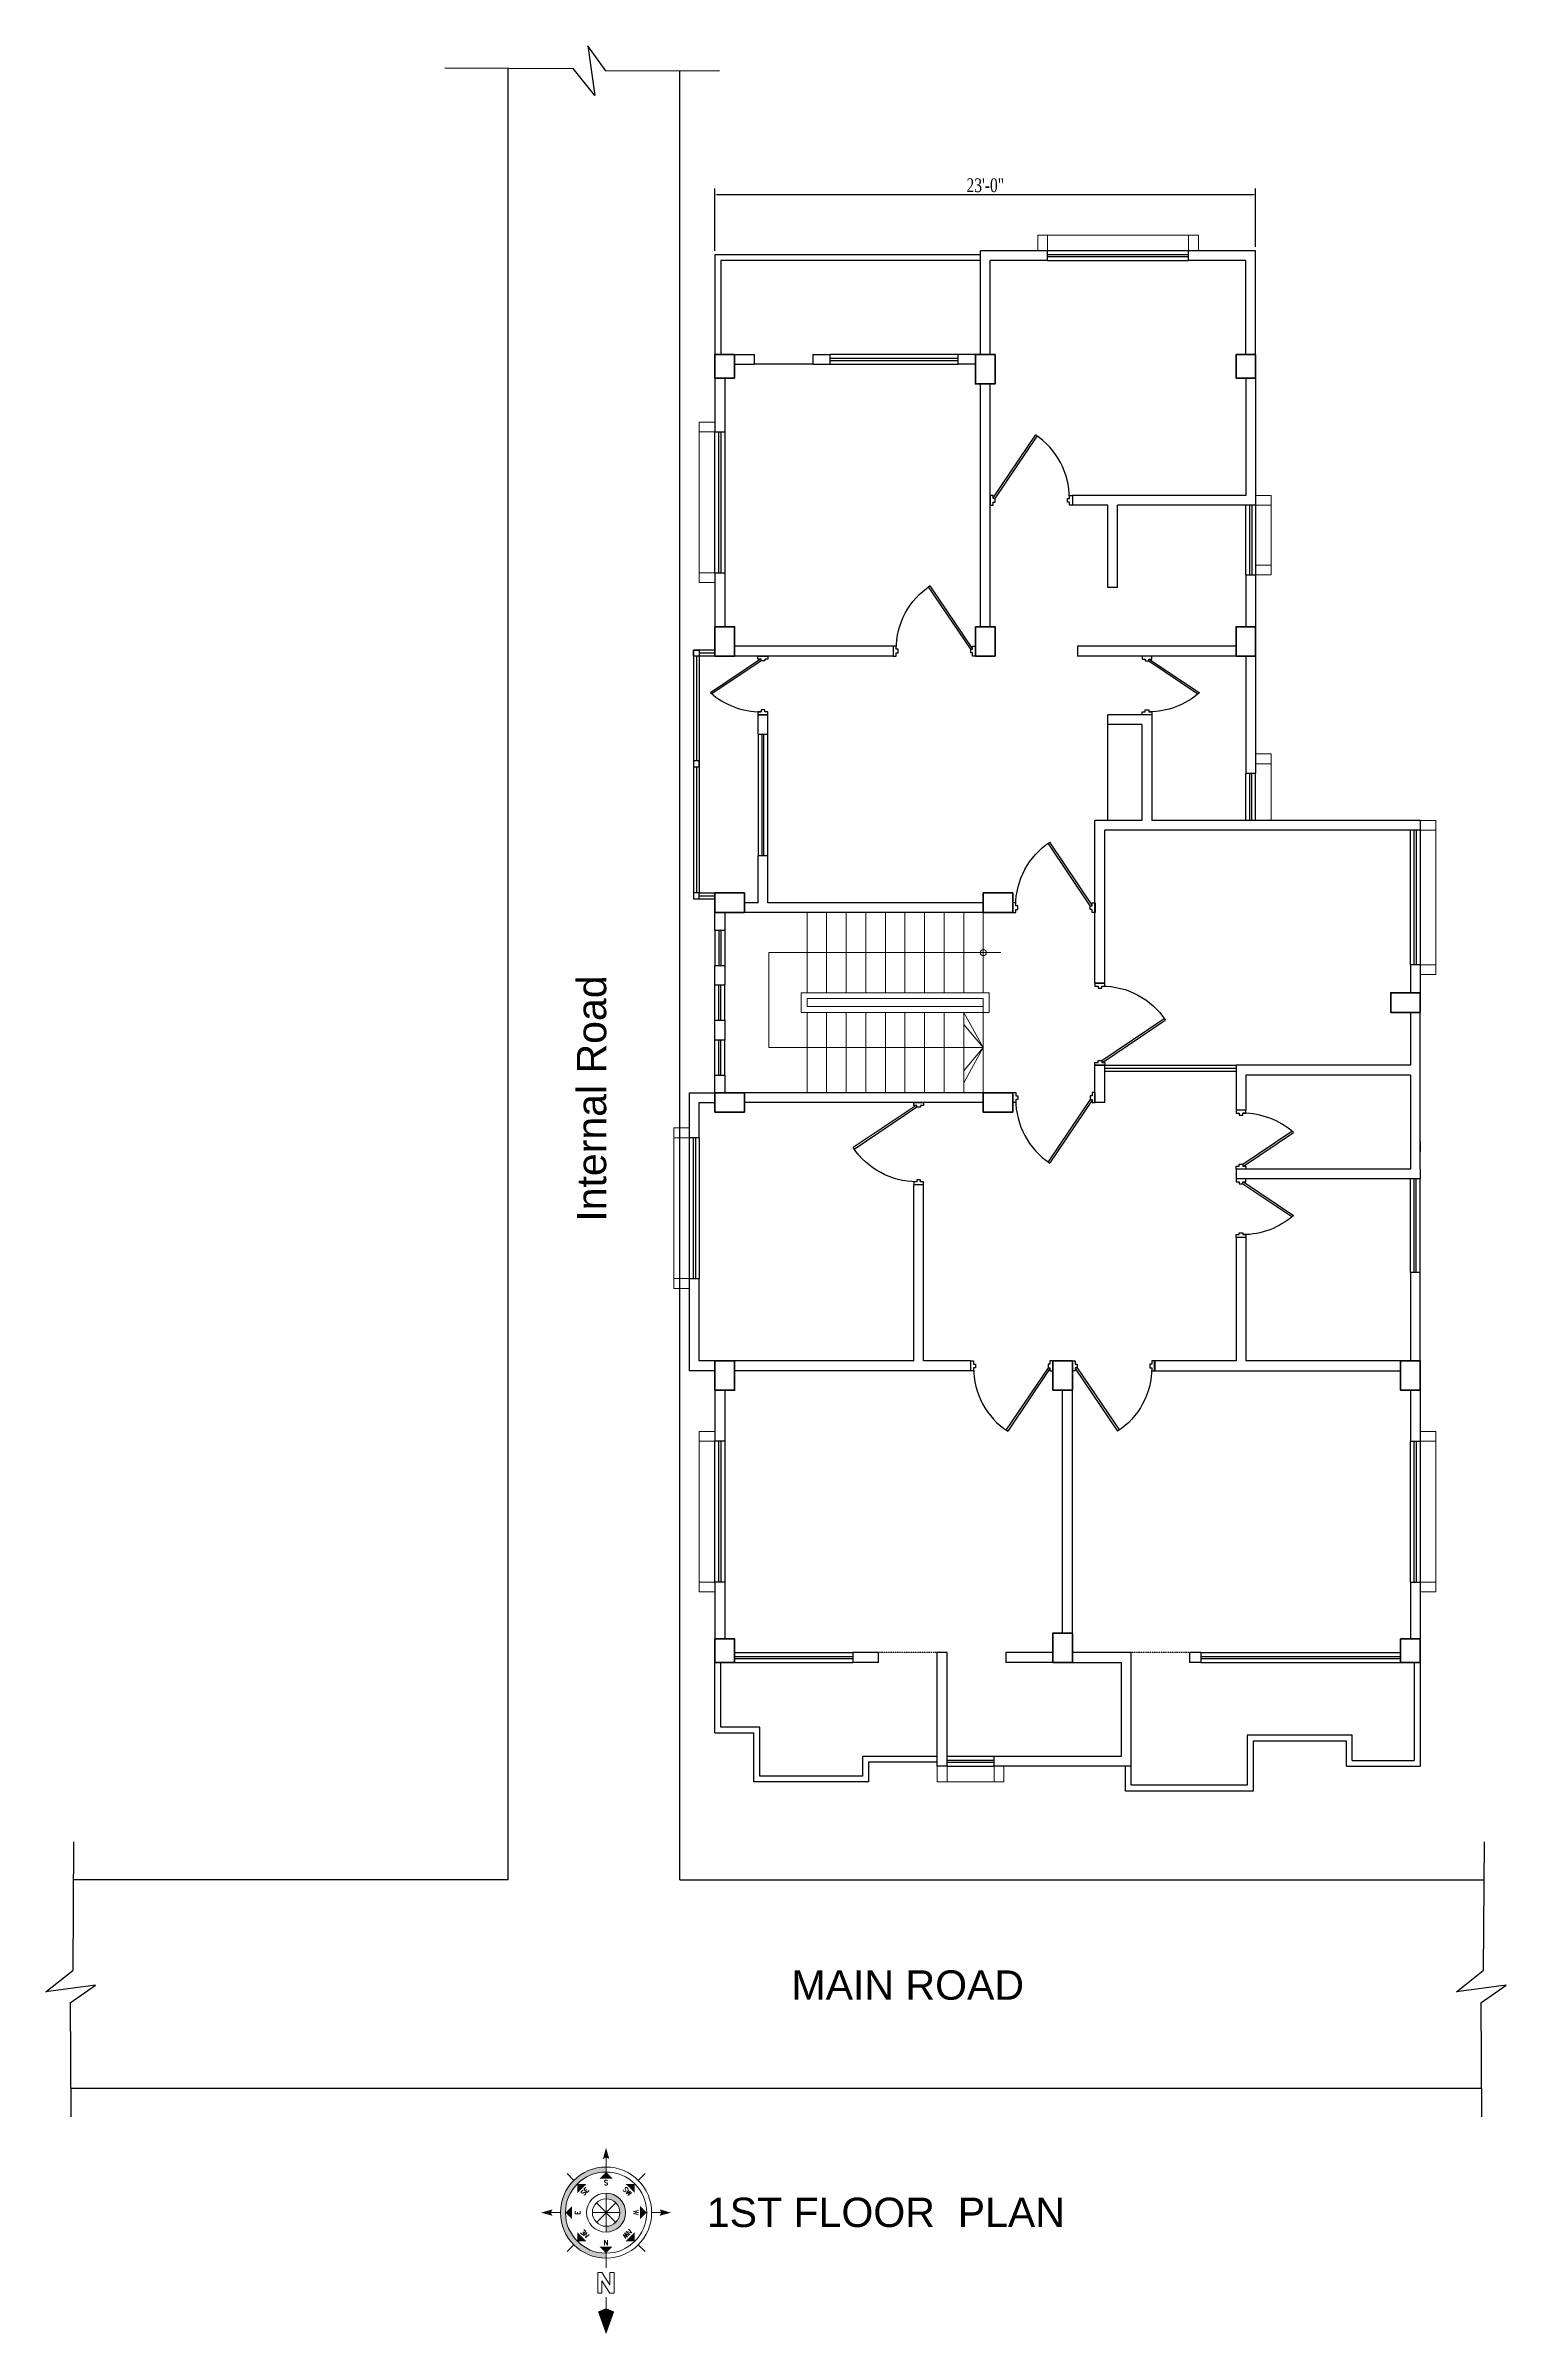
# Model space of a CAD drawing. Header units: inches. Extents: x -54558 to 35158, y -4190 to 41945.
# Drawn here: x 2033 to 2778, y 4957 to 6125 of the extents above; entities that cross this region are included whole.
import ezdxf
from ezdxf.enums import TextEntityAlignment as Align

# ---------------------------------------------------------------- set-up
doc = ezdxf.new("R2010")
doc.units = ezdxf.units.IN
doc.header["$MEASUREMENT"] = 0
doc.linetypes.add('AUDIT_I_190731160832-11', pattern=[0.375, 0.25, -0.125])
doc.linetypes.add('Dash 1_16_', pattern=[3.175, 1.5875, -1.5875])
doc.layers.get('0').update_dxf_attribs({"true_color": 0xe4c8de})
for name, color, linetype, lineweight in [('A-FURN-FIXD', 44, 'Continuous', 9), ('A_WALL', 7, 'Continuous', 30), ('colum', 241, 'Continuous', 40), ('railing', 6, 'Continuous', 5), ('ROAD', 251, 'Continuous', 30), ('sanshade', 252, 'Continuous', 5), ('Stair', 44, 'Continuous', 13), ('Ver', 144, 'Continuous', 30), ('Wall-02', 7, 'Continuous', 30), ('windo', 140, 'Continuous', 25)]:
    doc.layers.add(name, color=color, linetype=linetype, lineweight=lineweight)
doc.layers.add('door', color=34, linetype='Continuous')
doc.layers.add('title', color=7, linetype='Continuous')
doc.styles.add('Arial', font='arial.ttf')
doc.styles.add('LOGO', font='times.ttf', dxfattribs={"width": 0.75, "height": 7})
doc.styles.add('ROMANS', font='romans.shx', dxfattribs={"width": 0.8})
doc.dimstyles.new('STANDARD$0', dxfattribs={"dimtxt": 2, "dimasz": 1, "dimexe": 3, "dimexo": 2, "dimgap": 1, "dimtad": 1, "dimtih": 1, "dimtoh": 1, "dimzin": 3, "dimdsep": 46, "dimlunit": 4, "dimtxsty": 'LOGO', "dimcen": 0.09, "dimdle": 6, "dimclrd": 256, "dimclre": 256, "dimclrt": 7, "dimadec": 0, "dimazin": 1, "dimtm": 1e-09, "dimtfac": 1, "dimtofl": 0, "dimtmove": 0, "dimatfit": 2, "dimfxl": 1, "dimtolj": 1, "dimtzin": 0, "dimlwd": -1, "dimlwe": -1, "dimarcsym": 0})

# ---------------------------------------------------------------- blocks, each defined once
blk = doc.blocks.new('tyer')
at = {"layer": 'sanshade'}
for points in [[(-25800.8, -9018.3), (-25792.8, -9018.3), (-25792.8, -9023.3), (-25800.8, -9023.3)], [(-25800.8, -9018.3), (-25792.8, -9018.3), (-25792.8, -9100.3), (-25800.8, -9100.3)], [(-25800.8, -9095.3), (-25792.8, -9095.3), (-25792.8, -9100.3), (-25800.8, -9100.3)]]:
    blk.add_lwpolyline(points, close=True, dxfattribs=at)
blk = doc.blocks.new('tw4')
at = {"layer": 'sanshade'}
for points in [[(-25480.8, -8923.3), (-25472.8, -8923.3), (-25472.8, -8928.3), (-25480.8, -8928.3)], [(-25480.8, -8928.3), (-25472.8, -8928.3), (-25472.8, -8952.3), (-25480.8, -8952.3)], [(-25480.8, -8957.3), (-25472.8, -8957.3), (-25472.8, -8952.3), (-25480.8, -8952.3)]]:
    blk.add_lwpolyline(points, close=True, dxfattribs=at)
blk = doc.blocks.new('fjfds')
at = {"layer": 'railing'}
for p, q in [((-25748.8, -8794.3), (-25748.8, -8804.3)), ((-25748.8, -8794.3), (-25652.8, -8794.3)), ((-25745.8, -8797.3), (-25745.8, -8801.3)), ((-25745.8, -8797.3), (-25655.8, -8797.3)), ((-25655.8, -8797.3), (-25655.8, -8804.3)), ((-25652.8, -8794.3), (-25652.8, -8804.3)), ((-25748.8, -8804.3), (-25655.8, -8804.3)), ((-25745.8, -8801.3), (-25655.8, -8801.3)), ((-25655.8, -8804.3), (-25652.8, -8804.3))]:
    blk.add_line(p, q, dxfattribs=at)
at = {"layer": 'Stair'}
for p, q in [((-25745.8, -8753.3), (-25745.8, -8794.3)), ((-25735.8, -8753.3), (-25735.8, -8794.3)), ((-25725.8, -8753.3), (-25725.8, -8794.3)), ((-25715.8, -8753.3), (-25715.8, -8794.3)), ((-25705.8, -8753.3), (-25705.8, -8794.3)), ((-25695.8, -8753.3), (-25695.8, -8794.3)), ((-25685.8, -8753.3), (-25685.8, -8794.3)), ((-25675.8, -8753.3), (-25675.8, -8794.3)), ((-25665.8, -8753.3), (-25665.8, -8794.3)), ((-25655.8, -8753.3), (-25655.8, -8794.3)), ((-25765.3, -8773.8), (-25646.9, -8773.8)), ((-25765.3, -8773.8), (-25765.3, -8822.3)), ((-25745.8, -8804.3), (-25745.8, -8845.3)), ((-25735.8, -8804.3), (-25735.8, -8845.3)), ((-25725.8, -8804.3), (-25725.8, -8845.3)), ((-25715.8, -8804.3), (-25715.8, -8845.3)), ((-25705.8, -8804.3), (-25705.8, -8845.3)), ((-25695.8, -8804.3), (-25695.8, -8845.3)), ((-25685.8, -8804.3), (-25685.8, -8845.3)), ((-25675.8, -8804.3), (-25675.8, -8845.3)), ((-25665.8, -8804.3), (-25665.8, -8845.3)), ((-25655.8, -8822.3), (-25665.8, -8804.3)), ((-25655.8, -8822.3), (-25665.8, -8810.5)), ((-25655.8, -8804.3), (-25655.8, -8845.3)), ((-25765.3, -8822.3), (-25655.8, -8822.3)), ((-25655.8, -8822.3), (-25665.8, -8840.3)), ((-25655.8, -8822.3), (-25665.8, -8834.2))]:
    blk.add_line(p, q, dxfattribs=at)
blk.add_circle((-25655.8, -8773.8), 1.51, dxfattribs=at)
blk = doc.blocks.new('ddf')
at = {"layer": 'sanshade'}
for points in [[(-25516.8, -8672.3), (-25508.8, -8672.3), (-25508.8, -8677.3), (-25516.8, -8677.3)], [(-25516.8, -8677.3), (-25508.8, -8677.3), (-25508.8, -8706.3), (-25516.8, -8706.3)]]:
    blk.add_lwpolyline(points, close=True, dxfattribs=at)
blk = doc.blocks.new('*D559')
at = {"layer": 'A_WALL', "ltscale": 0.25}
for p, q in [((2374.4, 6020.7), (2374.4, 6052.5)), ((2375.4, 6049.5), (2649.4, 6049.5)), ((2650.4, 6022.7), (2650.4, 6052.5))]:
    blk.add_line(p, q, dxfattribs=at)
for points in [[(2375.4, 6049.7), (2375.4, 6049.3), (2374.4, 6049.5)], [(2649.4, 6049.7), (2649.4, 6049.3), (2650.4, 6049.5)]]:
    blk.add_solid(points, dxfattribs=at)
at = {"layer": 'A_WALL', "color": 7, "ltscale": 0.25, "insert": (2512.4, 6054.1), "char_height": 7, "attachment_point": 5, "style": 'LOGO'}
blk.add_mtext('\\A1;23\'-0"', dxfattribs=at)
blk = doc.blocks.new('efre')
at = {"layer": 'door'}
for p, q in [((10922.9, 10339.4), (10901.4, 10307.5)), ((10923.9, 10339.1), (10902.3, 10307))]:
    blk.add_line(p, q, dxfattribs=at)
for points in [[(10885.9, 10339.4), (10884.9, 10339.4), (10884.9, 10337.9), (10883.4, 10337.9), (10883.4, 10342.9), (10884.9, 10342.9), (10884.9, 10341.3), (10885.9, 10341.3)], [(10922.9, 10339.4), (10923.9, 10339.4), (10923.9, 10337.9), (10925.4, 10337.9), (10925.4, 10342.9), (10923.9, 10342.9), (10923.9, 10341.3), (10922.9, 10341.3)]]:
    blk.add_lwpolyline(points, close=True, dxfattribs=at)
blk.add_arc((10923.9, 10339.4), 39, 180, 236.3642, dxfattribs=at)
blk = doc.blocks.new('jj')
at = {"layer": 'door'}
for p, q in [((11000.8, 10306.4), (11025.9, 10323.2)), ((11001.1, 10305.4), (11026.7, 10322.6))]:
    blk.add_line(p, q, dxfattribs=at)
for points in [[(11000.8, 10331.4), (11000.8, 10332.4), (11002.4, 10332.4), (11002.4, 10333.9), (10997.4, 10333.9), (10997.4, 10332.4), (10998.9, 10332.4), (10998.9, 10331.4)], [(11000.8, 10306.4), (11000.8, 10305.4), (11002.4, 10305.4), (11002.4, 10303.9), (10997.4, 10303.9), (10997.4, 10305.4), (10998.9, 10305.4), (10998.9, 10306.4)]]:
    blk.add_lwpolyline(points, close=True, dxfattribs=at)
blk.add_arc((11000.8, 10293.4), 39, 48.4266, 90, dxfattribs=at)
blk = doc.blocks.new('Anno_North_J_Metric')
at = {"layer": 'title', "lineweight": 18}
h = blk.add_hatch(color=256, dxfattribs=at)
h.paths.add_polyline_path([(4.17, 0), (4.68, 0, 1), (-4.68, 0), (-4.17, 0, -1)])
h.paths.add_polyline_path([(-1.41, 0), (-2, 0, 1), (2, 0), (1.41, 0, -1)])
for p, q in [((0, 4.68), (0, 5.67)), ((-3.31, 3.31), (-4.01, 4.01)), ((3.31, 3.31), (4.01, 4.01)), ((-8.67, 0), (-9.83, 0)), ((-8.27, 0.86), (-6.17, 0.86)), ((-8.27, 0.44), (-8.27, 0.86)), ((-7.01, 0.44), (-8.27, 0.44)), ((-8.27, -0.4), (-7.01, 0.44)), ((-6.17, 0.44), (-7.43, -0.4)), ((-6.17, 0.86), (-6.17, 0.44)), ((-4.68, 0), (-5.67, 0)), ((-4.68, 0), (-4.17, 0)), ((1, -1), (-1, 1)), ((1, 1), (-1, -1)), ((-1, 1), (1, -1)), ((-1, -1), (1, 1)), ((0, -1.41), (0, 1.41)), ((0, 1.41), (0, -1.41)), ((1.41, 0), (2, 0)), ((4.68, 0), (4.17, 0)), ((4.68, 0), (5.67, 0)), ((-8.27, -0.82), (-8.27, -0.4)), ((-6.17, -0.82), (-8.27, -0.82)), ((-7.43, -0.4), (-6.17, -0.4)), ((-6.17, -0.4), (-6.17, -0.82)), ((-1.41, 0), (-2, 0)), ((1.41, 0), (-1.41, 0)), ((-1.41, 0), (1.41, 0)), ((-3.31, -3.31), (-4.01, -4.01)), ((0, -4.68), (0, -5.67)), ((3.31, -3.31), (4.01, -4.01))]:
    blk.add_line(p, q, dxfattribs=at)
for radius in [4.68, 4.17, 2, 1.41]:
    blk.add_circle((0, 0), radius, dxfattribs=at)
for points in [[(-0.33, 5.5), (0, 5.67), (0, 6.67)], [(0, 6.67), (0.33, 5.5), (0, 5.67)], [(-2.95, 2.95), (-2, 2.95), (-2.95, 2)], [(0, 4.17), (0.67, 3.5), (-0.67, 3.5)], [(2.95, 2.95), (2.95, 2), (2, 2.95)], [(-9.83, 0), (-10.17, 0.83), (-12.5, 0)], [(-12.5, 0), (-10.17, -0.83), (-9.83, 0)], [(-4.17, 0), (-3.5, 0.67), (-3.5, -0.67)], [(4.17, 0), (3.5, -0.67), (3.5, 0.67)], [(5.5, 0.33), (5.67, 0), (6.67, 0)], [(-2.95, -2.95), (-2.95, -2), (-2, -2.95)], [(2.95, -2.95), (2, -2.95), (2.95, -2)], [(6.67, 0), (5.5, -0.33), (5.67, 0)], [(0, -4.17), (-0.67, -3.5), (0.67, -3.5)], [(0, -6.67), (-0.33, -5.5), (0, -5.67)], [(0.33, -5.5), (0, -5.67), (0, -6.67)]]:
    blk.add_solid(points, dxfattribs=at)
at = {"layer": 'title', "lineweight": 18, "style": 'ROMANS'}
for s, rotation, p in [('NE', 45, (-2, 2)), ('SE', 315, (2, 2)), ('N', 90, (-2.83, 0)), ('S', 90, (3.33, 0)), ('NW', 135, (-2, -2)), ('SW', 225, (2, -2)), ('W', 180, (0, -2.83))]:
    blk.add_text(s, height=0.5, rotation=rotation, dxfattribs=at).set_placement(p, align=Align.CENTER)
blk.add_text('E', height=0.5, dxfattribs=at).set_placement((0, 2.67), align=Align.CENTER)
blk = doc.blocks.new('North')
at = {"layer": 'title', "linetype": 'Dash 1_16_', "lineweight": 20, "xscale": 79.54979519464541, "yscale": 79.54979519464541, "zscale": 79.54979519464541, "rotation": 270}
blk.add_blockref('Anno_North_J_Metric', (8025510, 1107807), dxfattribs=at)

msp = doc.modelspace()

# ---------------------------------------------------------------- linework, layer by layer
at = {"color": 0, "ltscale": 0.25}
for p, q in [((2424.365, 5962.686), (2394.365, 5962.686)), ((2374.396, 5263.691), (2394.215, 5263.691)), ((2397.215, 5266.691), (2377.396, 5266.691)), ((2394.215, 5251.686), (2394.215, 5263.691)), ((2397.215, 5251.686), (2397.215, 5266.691)), ((2699.719, 5262.467), (2646.07, 5262.467)), ((2646.07, 5262.467), (2646.07, 5236.991)), ((2699.719, 5249.686), (2699.719, 5262.467)), ((2394.215, 5238.686), (2394.215, 5251.686)), ((2397.215, 5241.686), (2397.215, 5251.686)), ((2449.723, 5251.686), (2449.723, 5241.686)), ((2452.723, 5248.686), (2452.723, 5238.686)), ((2696.719, 5259.467), (2649.07, 5259.467)), ((2649.07, 5259.467), (2649.07, 5233.991)), ((2696.719, 5246.686), (2696.719, 5259.467)), ((2699.719, 5249.686), (2731.396, 5249.686)), ((2452.723, 5238.686), (2394.215, 5238.686)), ((2449.723, 5241.686), (2397.215, 5241.686)), ((2583.896, 5233.991), (2583.896, 5246.686)), ((2586.896, 5236.991), (2586.896, 5246.686)), ((2646.07, 5236.991), (2586.896, 5236.991)), ((2696.719, 5246.686), (2734.396, 5246.686)), ((2649.07, 5233.991), (2583.896, 5233.991))]:
    msp.add_line(p, q, dxfattribs=at)
at = {"color": 0, "linetype": 'AUDIT_I_190731160832-11', "ltscale": 0.25}
for p, q in [((2487.896, 5304.686), (2457.896, 5304.686)), ((2616.896, 5304.686), (2586.896, 5304.686))]:
    msp.add_line(p, q, dxfattribs=at)
at = {"layer": 'A_WALL', "ltscale": 0.25}
for p, q in [((2544.146, 6015.686), (2544.146, 6020.686)), ((2616.146, 6015.686), (2616.146, 6020.686)), ((2394.365, 5967.686), (2394.365, 5962.686)), ((2424.365, 5967.686), (2424.365, 5962.686)), ((2556.896, 5895.686), (2556.896, 5890.686)), ((2574.896, 5848.686), (2574.896, 5890.686)), ((2579.896, 5848.686), (2579.896, 5890.686)), ((2650.396, 5855.186), (2650.396, 5828.686)), ((2568.396, 5646.686), (2573.396, 5646.686)), ((2573.396, 5604.686), (2568.396, 5604.686)), ((2475.896, 5453.686), (2475.896, 5543.686)), ((2480.896, 5453.686), (2480.896, 5543.686)), ((2522.896, 5304.686), (2522.896, 5299.686)), ((2556.896, 5299.686), (2581.896, 5299.686))]:
    msp.add_line(p, q, dxfattribs=at)
at = {"layer": 'A_WALL', "color": 6, "ltscale": 0.25}
for p, q in [((2573.396, 5604.686), (2640.396, 5604.686)), ((2573.396, 5603.186), (2640.396, 5603.186)), ((2573.396, 5601.686), (2640.396, 5601.686))]:
    msp.add_line(p, q, dxfattribs=at)
at = {"layer": 'A_WALL', "ltscale": 0.25}
for points in [[(2361.396, 5567.686), (2361.396, 5590.686), (2374.396, 5590.686)], [(2366.396, 5567.686), (2366.396, 5585.686), (2374.396, 5585.686)], [(2374.396, 5448.686), (2361.396, 5448.686), (2361.396, 5495.686)], [(2374.396, 5453.686), (2366.396, 5453.686), (2366.396, 5495.686)]]:
    msp.add_lwpolyline(points, dxfattribs=at)
at = {"layer": 'colum'}
for points in [[(2374.396, 5967.686), (2384.396, 5967.686), (2384.396, 5955.686), (2374.396, 5955.686)], [(2507.396, 5967.686), (2517.396, 5967.686), (2517.396, 5952.686), (2507.396, 5952.686)], [(2650.396, 5967.686), (2640.396, 5967.686), (2640.396, 5955.686), (2650.396, 5955.686)], [(2374.396, 5828.686), (2384.396, 5828.686), (2384.396, 5813.686), (2374.396, 5813.686)], [(2507.396, 5828.686), (2517.396, 5828.686), (2517.396, 5813.686), (2507.396, 5813.686)], [(2650.396, 5828.686), (2640.396, 5828.686), (2640.396, 5813.686), (2650.396, 5813.686)], [(2389.396, 5682.686), (2389.396, 5692.686), (2374.396, 5692.686), (2374.396, 5682.686)], [(2526.396, 5682.686), (2526.396, 5692.686), (2511.396, 5692.686), (2511.396, 5682.686)], [(2734.396, 5631.686), (2734.396, 5641.686), (2719.396, 5641.686), (2719.396, 5631.686)], [(2389.396, 5580.686), (2389.396, 5590.686), (2374.396, 5590.686), (2374.396, 5580.686)], [(2526.396, 5580.686), (2526.396, 5590.686), (2511.396, 5590.686), (2511.396, 5580.686)], [(2374.396, 5438.686), (2384.396, 5438.686), (2384.396, 5453.686), (2374.396, 5453.686)], [(2546.896, 5438.686), (2556.896, 5438.686), (2556.896, 5453.686), (2546.896, 5453.686)], [(2734.396, 5438.686), (2724.396, 5438.686), (2724.396, 5453.686), (2734.396, 5453.686)], [(2374.396, 5299.686), (2384.396, 5299.686), (2384.396, 5311.686), (2374.396, 5311.686)], [(2546.896, 5299.686), (2556.896, 5299.686), (2556.896, 5314.686), (2546.896, 5314.686)], [(2734.396, 5299.686), (2724.396, 5299.686), (2724.396, 5311.686), (2734.396, 5311.686)]]:
    msp.add_lwpolyline(points, close=True, dxfattribs=at)
at = {"layer": 'ROAD'}
for p, q in [((2318.641, 6112.5), (2309.558, 6125.383)), ((2309.558, 6125.383), (2313.007, 6099.979)), ((2236.422, 6114.056), (2302.064, 6113.704)), ((2268.837, 5188.686), (2268.837, 6113.882)), ((2313.007, 6099.979), (2302.064, 6113.704)), ((2318.641, 6112.5), (2376.783, 6112.684)), ((2356.396, 5188.686), (2356.396, 6112.62)), ((2046.853, 5208.059), (2046.5, 5142.417)), ((2767.002, 5208.059), (2766.649, 5142.417)), ((2268.837, 5188.686), (2046.749, 5188.686)), ((2356.396, 5188.686), (2766.898, 5188.686)), ((2032.776, 5131.474), (2046.5, 5142.417)), ((2058.18, 5134.923), (2032.776, 5131.474)), ((2045.297, 5125.84), (2058.18, 5134.923)), ((2752.925, 5131.474), (2766.649, 5142.417)), ((2778.329, 5134.923), (2752.925, 5131.474)), ((2765.446, 5125.84), (2778.329, 5134.923)), ((2045.297, 5125.84), (2045.481, 5067.697)), ((2765.446, 5125.84), (2765.63, 5067.697)), ((2045.435, 5082.206), (2765.584, 5082.206))]:
    msp.add_line(p, q, dxfattribs=at)
at = {"layer": 'sanshade'}
for points in [[(2650.396, 5895.686), (2658.396, 5895.686), (2658.396, 5890.686), (2650.396, 5890.686)], [(2650.396, 5895.686), (2658.396, 5895.686), (2658.396, 5860.186), (2650.396, 5860.186)], [(2650.396, 5860.186), (2658.396, 5860.186), (2658.396, 5855.186), (2650.396, 5855.186)], [(2734.396, 5724.686), (2742.396, 5724.686), (2742.396, 5729.686), (2734.396, 5729.686)], [(2742.396, 5724.686), (2734.396, 5724.686), (2734.396, 5655.982), (2742.396, 5655.982)], [(2734.396, 5650.982), (2742.396, 5650.982), (2742.396, 5655.982), (2734.396, 5655.982)]]:
    msp.add_lwpolyline(points, close=True, dxfattribs=at)
at = {"layer": 'Ver', "color": 0}
for p, q in [((2731.396, 5299.686), (2731.396, 5249.686)), ((2734.396, 5304.751), (2734.396, 5246.686))]:
    msp.add_line(p, q, dxfattribs=at)
at = {"layer": 'Ver'}
for points in [[(2509.896, 6018.686), (2374.396, 6018.686), (2374.396, 5967.686)], [(2509.896, 6015.686), (2377.396, 6015.686), (2377.396, 5967.686)], [(2374.396, 5816.686), (2363.396, 5816.686), (2363.396, 5689.686), (2374.396, 5689.686)], [(2374.396, 5813.686), (2366.396, 5813.686), (2366.396, 5692.686), (2374.396, 5692.686)]]:
    msp.add_lwpolyline(points, dxfattribs=at)
at = {"layer": 'Ver', "color": 0}
for points in [[(2374.396, 5263.691), (2374.396, 5299.686)], [(2377.396, 5266.691), (2377.396, 5299.686)], [(2487.896, 5251.686), (2449.723, 5251.686)], [(2487.896, 5248.686), (2452.723, 5248.686)]]:
    msp.add_lwpolyline(points, dxfattribs=at)
at = {"layer": 'Wall-02'}
for p, q in [((2509.896, 5967.686), (2509.896, 6020.686)), ((2544.146, 6020.686), (2509.896, 6020.686)), ((2650.396, 6020.686), (2616.146, 6020.686)), ((2650.396, 5967.686), (2650.396, 6020.686)), ((2514.896, 5967.686), (2514.896, 6015.686)), ((2544.146, 6015.686), (2514.896, 6015.686)), ((2645.396, 6015.686), (2616.146, 6015.686)), ((2645.396, 5967.686), (2645.396, 6015.686)), ((2384.396, 5967.686), (2394.365, 5967.686)), ((2384.396, 5962.686), (2394.365, 5962.686)), ((2424.365, 5967.686), (2433.234, 5967.686)), ((2424.365, 5962.686), (2433.234, 5962.686)), ((2433.234, 5962.686), (2433.234, 5967.686)), ((2507.396, 5967.686), (2498.528, 5967.686)), ((2498.528, 5962.686), (2498.528, 5967.686)), ((2507.396, 5962.686), (2498.528, 5962.686)), ((2374.396, 5955.686), (2374.396, 5928.186)), ((2379.396, 5955.686), (2379.396, 5928.186)), ((2509.896, 5828.686), (2509.896, 5952.686)), ((2514.896, 5828.686), (2514.896, 5952.686)), ((2645.396, 5955.686), (2645.396, 5895.686)), ((2650.396, 5955.686), (2650.396, 5890.686)), ((2374.396, 5928.186), (2379.396, 5928.186)), ((2645.396, 5895.686), (2556.896, 5895.686)), ((2574.896, 5890.686), (2556.896, 5890.686)), ((2650.396, 5890.686), (2579.896, 5890.686)), ((2374.396, 5856.186), (2374.396, 5828.686)), ((2374.396, 5856.186), (2379.396, 5856.186)), ((2379.396, 5856.186), (2379.396, 5828.686)), ((2579.896, 5848.686), (2574.896, 5848.686)), ((2645.396, 5855.186), (2645.396, 5828.686)), ((2645.396, 5855.186), (2650.396, 5855.186)), ((2465.396, 5818.686), (2384.396, 5818.686)), ((2465.396, 5813.686), (2384.396, 5813.686)), ((2465.396, 5818.686), (2465.396, 5813.686)), ((2640.396, 5818.686), (2559.396, 5818.686)), ((2559.396, 5818.686), (2559.396, 5813.686)), ((2640.396, 5813.686), (2559.396, 5813.686)), ((2645.396, 5813.686), (2645.396, 5753.686)), ((2650.396, 5813.686), (2650.396, 5753.686)), ((2401.396, 5783.686), (2396.396, 5783.686)), ((2396.396, 5773.686), (2396.396, 5783.686)), ((2401.396, 5773.686), (2401.396, 5783.686)), ((2597.396, 5783.686), (2574.896, 5783.686)), ((2574.896, 5729.686), (2574.896, 5783.686)), ((2592.396, 5778.686), (2574.896, 5778.686)), ((2592.396, 5778.686), (2592.396, 5729.686)), ((2597.396, 5783.686), (2597.396, 5729.686)), ((2401.396, 5773.686), (2396.396, 5773.686)), ((2650.396, 5753.686), (2645.396, 5753.686)), ((2568.396, 5646.686), (2568.396, 5729.686)), ((2592.396, 5729.686), (2568.396, 5729.686)), ((2734.396, 5729.686), (2597.396, 5729.686)), ((2734.396, 5729.686), (2734.396, 5724.686)), ((2734.396, 5724.686), (2573.396, 5724.686)), ((2573.396, 5646.686), (2573.396, 5724.686)), ((2401.396, 5711.686), (2396.396, 5711.686)), ((2396.396, 5687.686), (2396.396, 5711.686)), ((2401.396, 5687.686), (2401.396, 5711.686)), ((2511.396, 5682.686), (2374.396, 5682.686)), ((2374.396, 5673.686), (2374.396, 5682.686)), ((2379.396, 5682.686), (2379.396, 5673.686)), ((2396.396, 5687.686), (2389.396, 5687.686)), ((2511.396, 5687.686), (2401.396, 5687.686)), ((2374.396, 5673.686), (2379.396, 5673.686)), ((2374.396, 5645.686), (2374.396, 5655.686)), ((2374.396, 5655.686), (2379.396, 5655.686)), ((2374.396, 5645.686), (2379.396, 5645.686)), ((2379.396, 5655.686), (2379.396, 5645.686)), ((2729.396, 5655.982), (2729.396, 5641.686)), ((2734.396, 5655.982), (2729.396, 5655.982)), ((2734.396, 5655.982), (2734.396, 5641.686)), ((2374.396, 5617.686), (2374.396, 5627.686)), ((2374.396, 5627.686), (2379.396, 5627.686)), ((2379.396, 5627.686), (2379.396, 5617.686)), ((2729.396, 5631.686), (2729.396, 5604.686)), ((2734.396, 5551.686), (2734.396, 5631.686)), ((2374.396, 5617.686), (2379.396, 5617.686)), ((2374.396, 5590.686), (2374.396, 5599.686)), ((2374.396, 5599.686), (2379.396, 5599.686)), ((2379.396, 5599.686), (2379.396, 5590.686)), ((2568.396, 5585.686), (2568.396, 5604.686)), ((2573.396, 5585.686), (2573.396, 5604.686)), ((2573.396, 5585.686), (2573.396, 5599.686)), ((2640.396, 5604.686), (2640.396, 5581.686)), ((2729.396, 5604.686), (2640.396, 5604.686)), ((2645.396, 5599.686), (2645.396, 5581.686)), ((2729.396, 5599.686), (2645.396, 5599.686)), ((2729.396, 5599.686), (2729.396, 5551.686)), ((2511.396, 5590.686), (2389.396, 5590.686)), ((2511.396, 5585.686), (2389.396, 5585.686)), ((2573.396, 5585.686), (2568.396, 5585.686)), ((2645.396, 5581.686), (2640.396, 5581.686)), ((2366.396, 5567.686), (2361.396, 5567.686)), ((2734.396, 5565.686), (2734.396, 5560.686)), ((2480.896, 5543.686), (2475.896, 5543.686)), ((2640.396, 5551.686), (2640.396, 5546.686)), ((2729.396, 5551.686), (2640.396, 5551.686)), ((2734.396, 5546.686), (2640.396, 5546.686)), ((2734.396, 5551.686), (2734.396, 5546.686)), ((2640.396, 5516.686), (2640.396, 5453.686)), ((2645.396, 5516.686), (2640.396, 5516.686)), ((2645.396, 5516.686), (2645.396, 5453.686)), ((2366.396, 5495.686), (2361.396, 5495.686)), ((2729.396, 5498.893), (2729.396, 5453.686)), ((2734.396, 5498.893), (2729.396, 5498.893)), ((2734.396, 5453.686), (2734.396, 5498.893)), ((2475.896, 5453.686), (2384.396, 5453.686)), ((2504.896, 5448.686), (2384.396, 5448.686)), ((2504.896, 5453.686), (2480.896, 5453.686)), ((2374.396, 5438.686), (2374.396, 5412.686)), ((2379.396, 5438.686), (2379.396, 5412.686)), ((2551.896, 5314.686), (2551.896, 5438.686)), ((2556.896, 5314.686), (2556.896, 5438.686)), ((2729.396, 5438.686), (2729.396, 5412.686)), ((2734.396, 5438.686), (2734.396, 5412.686)), ((2379.396, 5412.686), (2374.396, 5412.686)), ((2729.396, 5412.686), (2734.396, 5412.686)), ((2374.396, 5340.686), (2374.396, 5311.686)), ((2379.396, 5340.686), (2374.396, 5340.686)), ((2379.396, 5340.686), (2379.396, 5311.686)), ((2729.396, 5340.686), (2729.396, 5311.686)), ((2729.396, 5340.686), (2734.396, 5340.686)), ((2734.396, 5340.686), (2734.396, 5311.686)), ((2457.896, 5304.686), (2444.695, 5304.686)), ((2444.695, 5304.686), (2444.695, 5299.686)), ((2457.896, 5299.686), (2444.695, 5299.686)), ((2457.896, 5299.686), (2457.896, 5304.686)), ((2492.896, 5304.686), (2487.896, 5304.686)), ((2487.896, 5246.686), (2487.896, 5304.686)), ((2492.896, 5246.686), (2492.896, 5304.686)), ((2546.896, 5304.686), (2522.896, 5304.686)), ((2546.896, 5299.686), (2522.896, 5299.686)), ((2586.896, 5304.686), (2556.896, 5304.686)), ((2581.896, 5251.686), (2581.896, 5299.686)), ((2586.896, 5246.686), (2586.896, 5304.686)), ((2622.376, 5304.686), (2616.896, 5304.686)), ((2616.896, 5299.686), (2616.896, 5304.686)), ((2622.376, 5299.686), (2616.896, 5299.686)), ((2622.376, 5304.686), (2622.376, 5299.686)), ((2581.896, 5251.686), (2516.896, 5251.686)), ((2516.896, 5246.686), (2516.896, 5251.686)), ((2492.896, 5246.686), (2487.896, 5246.686)), ((2586.896, 5246.686), (2516.896, 5246.686))]:
    msp.add_line(p, q, dxfattribs=at)
for points in [[(2640.396, 5453.686), (2598.896, 5453.686)], [(2598.896, 5453.686), (2598.896, 5448.686), (2724.396, 5448.686)], [(2724.396, 5453.686), (2645.396, 5453.686)]]:
    msp.add_lwpolyline(points, dxfattribs=at)
at = {"layer": 'windo'}
for p, q in [((2616.146, 6020.686), (2544.146, 6020.686)), ((2616.146, 6018.686), (2544.146, 6018.686)), ((2544.146, 6017.686), (2616.146, 6017.686)), ((2544.146, 6015.686), (2616.146, 6015.686)), ((2498.528, 5967.686), (2433.234, 5967.686)), ((2498.528, 5965.686), (2433.234, 5965.686)), ((2433.234, 5964.686), (2498.528, 5964.686)), ((2433.234, 5962.686), (2498.528, 5962.686)), ((2374.396, 5856.186), (2374.396, 5928.186)), ((2376.396, 5856.186), (2376.396, 5928.186)), ((2377.396, 5928.186), (2377.396, 5856.186)), ((2379.396, 5928.186), (2379.396, 5856.186)), ((2645.396, 5855.186), (2645.396, 5890.686)), ((2647.396, 5855.186), (2647.396, 5890.686)), ((2648.396, 5890.686), (2648.396, 5855.186)), ((2650.396, 5890.686), (2650.396, 5855.186)), ((2396.396, 5773.686), (2396.396, 5711.686)), ((2398.396, 5773.686), (2398.396, 5711.686)), ((2399.396, 5711.686), (2399.396, 5773.686)), ((2401.396, 5711.686), (2401.396, 5773.686)), ((2645.396, 5729.686), (2645.396, 5753.686)), ((2647.396, 5729.686), (2647.396, 5753.686)), ((2648.396, 5729.686), (2648.396, 5753.686)), ((2650.396, 5729.686), (2650.396, 5753.686)), ((2729.396, 5655.982), (2729.396, 5724.686)), ((2731.396, 5655.982), (2731.396, 5724.686)), ((2732.396, 5724.686), (2732.396, 5655.982)), ((2734.396, 5724.686), (2734.396, 5655.982)), ((2374.396, 5673.686), (2374.396, 5655.686)), ((2376.396, 5673.686), (2376.396, 5655.686)), ((2377.396, 5673.686), (2377.396, 5655.686)), ((2379.396, 5673.686), (2379.396, 5655.686)), ((2374.396, 5627.686), (2374.396, 5645.686)), ((2376.396, 5627.686), (2376.396, 5645.686)), ((2377.396, 5627.686), (2377.396, 5645.686)), ((2379.396, 5627.686), (2379.396, 5645.686)), ((2374.396, 5599.686), (2374.396, 5617.686)), ((2376.396, 5599.686), (2376.396, 5617.686)), ((2377.396, 5599.686), (2377.396, 5617.686)), ((2379.396, 5599.686), (2379.396, 5617.686)), ((2361.396, 5495.686), (2361.396, 5567.686)), ((2363.396, 5495.686), (2363.396, 5567.686)), ((2364.396, 5567.686), (2364.396, 5495.686)), ((2366.396, 5567.686), (2366.396, 5495.686)), ((2729.396, 5498.893), (2729.396, 5546.686)), ((2731.396, 5498.893), (2731.396, 5546.686)), ((2732.396, 5498.893), (2732.396, 5546.686)), ((2734.396, 5498.893), (2734.396, 5546.686)), ((2374.396, 5340.686), (2374.396, 5412.686)), ((2376.396, 5340.686), (2376.396, 5412.686)), ((2377.396, 5412.686), (2377.396, 5340.686)), ((2379.396, 5412.686), (2379.396, 5340.686)), ((2729.396, 5340.686), (2729.396, 5412.686)), ((2731.396, 5340.686), (2731.396, 5412.686)), ((2732.396, 5412.686), (2732.396, 5340.686)), ((2734.396, 5412.686), (2734.396, 5340.686)), ((2384.396, 5304.686), (2444.695, 5304.686)), ((2384.396, 5302.686), (2444.695, 5302.686)), ((2384.396, 5301.686), (2444.695, 5301.686)), ((2384.396, 5299.686), (2444.695, 5299.686)), ((2622.376, 5304.686), (2724.396, 5304.686)), ((2622.376, 5302.686), (2724.396, 5302.686)), ((2622.376, 5301.686), (2724.396, 5301.686)), ((2622.376, 5299.686), (2724.396, 5299.686)), ((2516.896, 5251.686), (2492.896, 5251.686)), ((2516.896, 5249.686), (2492.896, 5249.686)), ((2492.896, 5248.686), (2516.896, 5248.686)), ((2492.896, 5246.686), (2516.896, 5246.686))]:
    msp.add_line(p, q, dxfattribs=at)
for points in [[(2366.396, 5813.686), (2363.396, 5813.686), (2363.396, 5816.686), (2366.396, 5816.686)], [(2366.396, 5760.186), (2363.396, 5760.186), (2363.396, 5757.186), (2366.396, 5757.186)], [(2366.396, 5692.686), (2363.396, 5692.686), (2363.396, 5689.686), (2366.396, 5689.686)]]:
    msp.add_lwpolyline(points, close=True, dxfattribs=at)
for points in [[(2364.896, 5813.686), (2364.896, 5760.186)], [(2374.396, 5815.186), (2366.396, 5815.186)], [(2364.896, 5757.186), (2364.896, 5692.686)], [(2366.396, 5691.186), (2374.396, 5691.186)]]:
    msp.add_lwpolyline(points, dxfattribs=at)

# ---------------------------------------------------------------- block references
msp.add_blockref('fjfds', (28167.184, 14436.006))
at = {"layer": 'A-FURN-FIXD', "lineweight": 30, "xscale": 0.0625, "yscale": 0.0625, "zscale": 0.0625, "rotation": 180}
msp.add_blockref('North', (503913.179, 74256.64), dxfattribs=at)
at = {"layer": 'A_WALL', "rotation": 180}
for name, p in [('efre', (13440.261, 16233.574)), ('jj', (13398.761, 16117.574))]:
    msp.add_blockref(name, p, dxfattribs=at)
at = {"layer": 'A_WALL', "xscale": -1}
for name, p, rotation in [('efre', (-8417.969, 16156.574), 180), ('jj', (-8404.969, 16117.574), 180), ('efre', (-8356.969, 16025.574), 180), ('efre', (12911.285, 16530.051), 90), ('efre', (-7861.992, -5339.679), 270), ('jj', (-8356.969, 15850.574), 180)]:
    msp.add_blockref(name, p, dxfattribs=dict(at, rotation=rotation))
at = {"layer": 'A_WALL'}
for name, p in [('efre', (-8356.969, -4752.203)), ('jj', (-8356.969, -4752.203)), ('efre', (-8378.469, -4889.203))]:
    msp.add_blockref(name, p, dxfattribs=at)
at = {"layer": 'A_WALL', "xscale": -1}
msp.add_blockref('efre', (13482.261, -4889.203), dxfattribs=at)
at = {"layer": 'colum', "rotation": 90}
msp.add_blockref('tw4', (-6435.424, 30719.473), dxfattribs=at)
at = {"layer": 'railing', "xscale": -1, "rotation": 270}
msp.add_blockref('tyer', (11639.466, 31821.473), dxfattribs=at)
at = {"layer": 'railing'}
for p in [(28167.184, 14951.506), (28154.184, 14591.006), (28167.184, 14436.006), (28535.184, 14436.006)]:
    msp.add_blockref('tyer', p, dxfattribs=at)
at = {"layer": 'Wall-02'}
msp.add_blockref('ddf', (28167.184, 14436.006), dxfattribs=at)

# ---------------------------------------------------------------- texts
at = {"insert": (2303.879, 5524.789), "char_height": 15, "width": 130.54467, "attachment_point": 1, "rotation": 90, "style": 'Arial'}
msp.add_mtext('\\pt255;Internal Road', dxfattribs=at)
at = {"char_height": 15, "attachment_point": 1, "style": 'Arial'}
for s, insert, width in [('MAIN ROAD', (2413.442, 5142.431), 161.39351), ('1ST FLOOR  PLAN', (2370.245, 5026.341), 192.5076)]:
    msp.add_mtext(s, dxfattribs=dict(at, insert=insert, width=width))

# ---------------------------------------------------------------- dimensions: what is measured, and where the dimension line sits
at = {"layer": 'A_WALL', "ltscale": 0.25}
dim = msp.add_linear_dim(base=(2650.396, 6049.508), p1=(2374.396, 6018.686), p2=(2650.396, 6020.686), dimstyle='STANDARD$0', dxfattribs=at)
dim.commit()
dim.dimension.update_dxf_attribs({"geometry": '*D559', "text_midpoint": (2512.396, 6054.069)})

doc.saveas('drawing.dxf')
